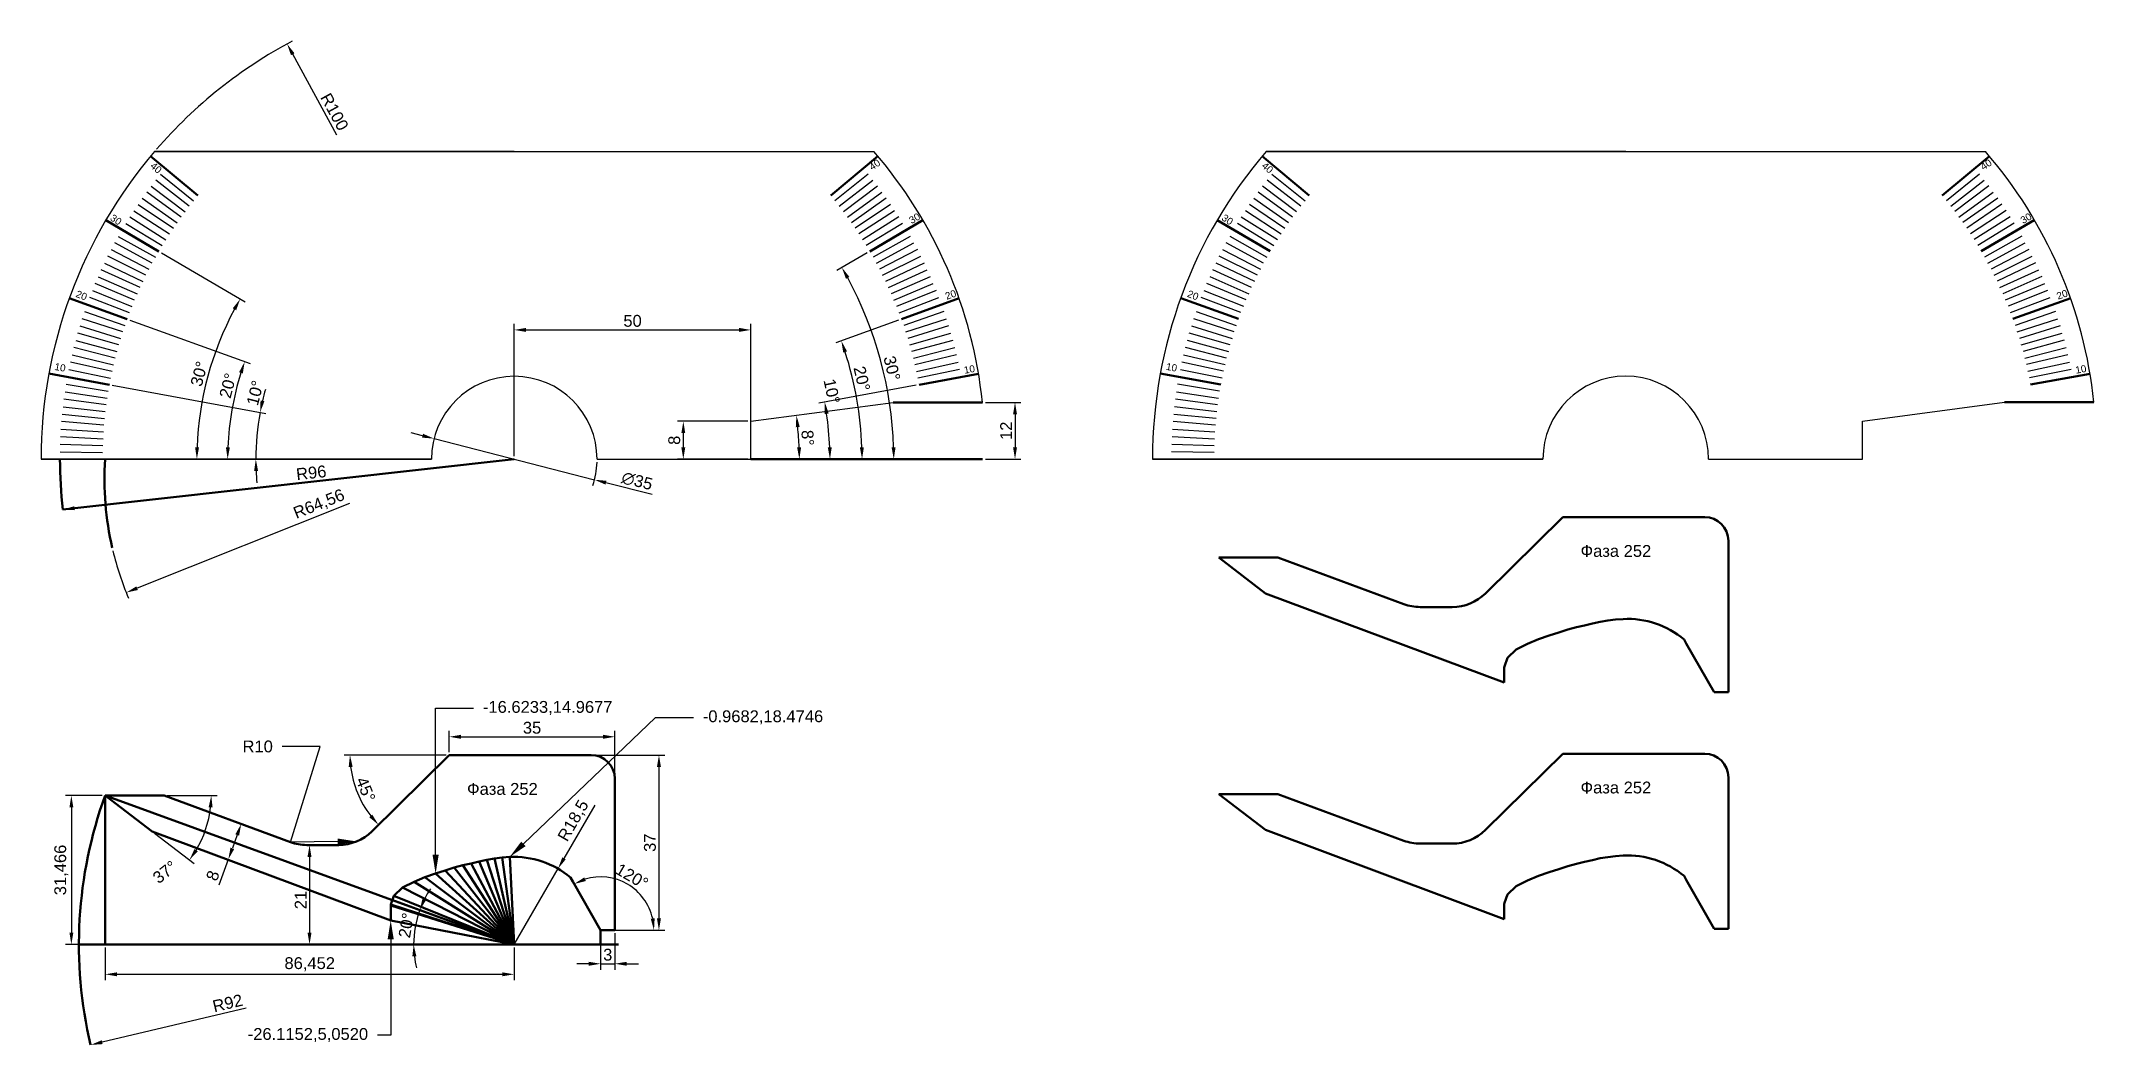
# Model space of a CAD drawing. Header units: millimetres. Extents: x 584 to 1018, y 659 to 871.
import ezdxf
from ezdxf import colors
from ezdxf.entities.mleader import LeaderData, LeaderLine
from ezdxf.math import Vec2, Vec3

# ---------------------------------------------------------------- set-up
doc = ezdxf.new("R2010")
doc.units = ezdxf.units.MM
doc.header["$PDMODE"] = 35
doc.styles.get("Standard").update_dxf_attribs({"font": 'arial.ttf'})
doc.dimstyles.new('ISO-25', dxfattribs={"dimtxt": 2.5, "dimasz": 2.5, "dimexe": 1.25, "dimexo": 0.625, "dimtad": 1, "dimtxsty": 'Standard', "dimcen": 2.5, "dimadec": 0, "dimazin": 0, "dimtfac": 1, "dimtmove": 0, "dimatfit": 3, "dimfxl": 1, "dimarcsym": 0})

msp = doc.modelspace()

# ---------------------------------------------------------------- texts
at = {"lineweight": 50, "char_height": 1.5, "attachment_point": 1}
for s, width, insert, rotation in [('40', 1.549447, (608.0427, 845.1714), 319.584295), ('40', 6.39286, (758.9044, 844.4743), 34.362499), ('40', 1.549447, (842.9178, 845.1928), 319.584295), ('40', 6.39286, (993.7794, 844.4957), 34.362499), ('30', 1.549447, (599.4197, 834.1544), 326.338475), ('30', 6.39286, (767.3441, 833.2265), 30.386937), ('30', 1.549447, (834.2947, 834.1758), 326.338475), ('30', 6.39286, (1002.2192, 833.2479), 30.386937), ('20', 1.549447, (591.8663, 818.0281), 339.1384), ('20', 6.39286, (775.0048, 817.3771), 19.230092), ('20', 1.549447, (826.7414, 818.0495), 339.1384), ('20', 6.39286, (1009.8798, 817.3986), 19.230092), ('10', 1.549447, (822.0294, 802.6711), 349.582721), ('10', 1.549447, (822.0294, 802.6711), 349.582721), ('10', 1.549447, (587.1543, 802.6496), 349.582721), ('10', 1.549447, (587.1543, 802.6496), 349.582721), ('10', 6.39286, (779.0288, 801.805), 10.334028), ('10', 6.39286, (1013.9038, 801.8264), 10.334028)]:
    msp.add_mtext_dynamic_manual_height_columns(s, width=width, gutter_width=12.5, heights=[0], dxfattribs=dict(at, insert=insert, rotation=rotation))
at = {"lineweight": 50, "char_height": 2.5, "attachment_point": 1}
for insert in [(909.4628, 764.171), (674.1576, 713.9086), (909.4628, 714.205)]:
    msp.add_mtext_dynamic_manual_height_columns('Фаза 252', width=20.382153, gutter_width=12.5, heights=[0], dxfattribs=dict(at, insert=insert))

# ---------------------------------------------------------------- blocks, each defined once
blk = doc.blocks.new('*D14')
at = {"color": 0, "lineweight": -2, "transparency": 16777216}
for p, q in [((670.39, 720.43), (670.39, 724.92)), ((705.39, 715.43), (705.39, 724.92)), ((672.89, 723.67), (702.89, 723.67))]:
    blk.add_line(p, q, dxfattribs=at)
at = {"color": 0, "lineweight": 50, "transparency": 16777216}
for points in [[(672.89, 724.09), (672.89, 723.25), (670.39, 723.67)], [(702.89, 724.09), (702.89, 723.25), (705.39, 723.67)]]:
    blk.add_solid(points, dxfattribs=at)
at = {"layer": 'Defpoints', "color": 0, "lineweight": 50, "transparency": 16777216}
for p in [(705.39, 723.67), (670.39, 719.8), (705.39, 714.8)]:
    blk.add_point(p, dxfattribs=at)
at = {"color": 0, "lineweight": 50, "transparency": 16777216, "insert": (687.89, 725.57), "char_height": 2.5, "attachment_point": 5}
blk.add_mtext('35', dxfattribs=at)
blk = doc.blocks.new('*D15')
at = {"color": 0, "lineweight": -2, "transparency": 16777216}
for p, q in [((701.13, 709.22), (694.64, 697.99)), ((684.13, 679.8), (693.39, 695.82))]:
    blk.add_line(p, q, dxfattribs=at)
at = {"color": 0, "lineweight": 50, "transparency": 16777216}
blk.add_solid([(694.28, 698.2), (695, 697.78), (693.39, 695.82)], dxfattribs=at)
at = {"layer": 'Defpoints', "color": 0, "lineweight": 50, "transparency": 16777216}
for p in [(693.39, 695.82), (684.13, 679.8)]:
    blk.add_point(p, dxfattribs=at)
at = {"color": 0, "lineweight": 50, "transparency": 16777216, "insert": (696.74, 705.88), "char_height": 2.5, "attachment_point": 5, "rotation": 59.9839}
blk.add_mtext('R18,5', dxfattribs=at)
blk = doc.blocks.new('*D16')
at = {"color": 0, "lineweight": -2, "transparency": 16777216}
blk.add_line((627.51, 666.38), (597.05, 659.16), dxfattribs=at)
at = {"color": 0, "lineweight": 50, "transparency": 16777216}
blk.add_solid([(596.95, 659.57), (597.14, 658.76), (594.62, 658.59)], dxfattribs=at)
at = {"layer": 'Defpoints', "color": 0, "lineweight": 50, "transparency": 16777216}
for p in [(684.13, 679.8), (594.62, 658.59)]:
    blk.add_point(p, dxfattribs=at)
at = {"color": 0, "lineweight": 50, "transparency": 16777216, "insert": (623.57, 667.4), "char_height": 2.5, "attachment_point": 5, "rotation": 13.3341}
blk.add_mtext('R92', dxfattribs=at)
blk = doc.blocks.new('*D19')
at = {"color": 0, "lineweight": -2, "transparency": 16777216}
for p, q in [((597.68, 679.18), (597.68, 672.25)), ((684.13, 679.18), (684.13, 672.25)), ((600.18, 673.5), (681.63, 673.5))]:
    blk.add_line(p, q, dxfattribs=at)
at = {"color": 0, "lineweight": 50, "transparency": 16777216}
for points in [[(600.18, 673.92), (600.18, 673.09), (597.68, 673.5)], [(681.63, 673.92), (681.63, 673.09), (684.13, 673.5)]]:
    blk.add_solid(points, dxfattribs=at)
at = {"layer": 'Defpoints', "color": 0, "lineweight": 50, "transparency": 16777216}
for p in [(597.68, 679.8), (684.13, 679.8), (684.13, 673.5)]:
    blk.add_point(p, dxfattribs=at)
at = {"color": 0, "lineweight": 50, "transparency": 16777216, "insert": (640.91, 675.63), "char_height": 2.5, "attachment_point": 5}
blk.add_mtext('86,452', dxfattribs=at)
blk = doc.blocks.new('*D22')
at = {"color": 0, "lineweight": -2, "transparency": 16777216}
for p, q in [((624.08, 706.14), (627.61, 704.85)), ((625.58, 702.93), (624.56, 700.11)), ((621.34, 698.62), (624.88, 697.33)), ((623.7, 697.76), (621.72, 692.32))]:
    blk.add_line(p, q, dxfattribs=at)
at = {"color": 0, "lineweight": 50, "transparency": 16777216}
for points in [[(625.19, 703.07), (625.98, 702.78), (626.44, 705.28)], [(624.17, 700.25), (624.95, 699.96), (623.7, 697.76)]]:
    blk.add_solid(points, dxfattribs=at)
at = {"layer": 'Defpoints', "color": 0, "lineweight": 50, "transparency": 16777216}
for p in [(623.49, 706.35), (620.75, 698.83), (623.7, 697.76)]:
    blk.add_point(p, dxfattribs=at)
at = {"color": 0, "lineweight": 50, "transparency": 16777216, "insert": (620.43, 694.34), "char_height": 2.5, "attachment_point": 5, "rotation": 69.9977}
blk.add_mtext('8', dxfattribs=at)
blk = doc.blocks.new('*D25')
at = {"color": 0, "lineweight": -2, "transparency": 16777216}
for p, q in [((610.78, 711.27), (621.35, 711.27)), ((608.09, 703.31), (616.48, 696.88))]:
    blk.add_line(p, q, dxfattribs=at)
blk.add_arc((597.68, 711.27), 22.42, 328.9669, 353.606, dxfattribs=at)
at = {"color": 0, "lineweight": 50, "transparency": 16777216}
for points in [[(619.55, 708.8), (620.38, 708.75), (620.1, 711.27)], [(617.24, 699.48), (616.55, 699.95), (615.49, 697.64)]]:
    blk.add_solid(points, dxfattribs=at)
at = {"layer": 'Defpoints', "color": 0, "lineweight": 50, "transparency": 16777216}
for p in [(597.68, 711.27), (597.68, 711.27), (610.16, 711.27), (607.59, 703.69), (619.57, 706.43)]:
    blk.add_point(p, dxfattribs=at)
at = {"color": 0, "lineweight": 50, "transparency": 16777216, "insert": (610.3, 695.09), "char_height": 2.5, "attachment_point": 5, "rotation": 37.9591}
blk.add_mtext('37°', dxfattribs=at)
blk = doc.blocks.new('*D26')
at = {"color": 0, "lineweight": -2, "transparency": 16777216}
for start, end in [(146.5185, 153.2592), (160, 180), (186.7407, 193.4815)]:
    blk.add_arc((684.13, 679.8), 21.26, start, end, dxfattribs=at)
at = {"color": 0, "lineweight": 50, "transparency": 16777216}
for points in [[(665.53, 689.21), (664.76, 689.54), (664.16, 687.08)], [(662.6, 677.28), (663.44, 677.33), (662.87, 679.8)]]:
    blk.add_solid(points, dxfattribs=at)
at = {"layer": 'Defpoints', "color": 0, "lineweight": 50, "transparency": 16777216}
for p in [(597.68, 711.27), (663.45, 684.71), (597.68, 679.8), (684.13, 679.8), (684.13, 679.8)]:
    blk.add_point(p, dxfattribs=at)
at = {"color": 0, "lineweight": 50, "transparency": 16777216, "insert": (661.32, 683.83), "char_height": 2.5, "attachment_point": 5, "rotation": 80}
blk.add_mtext('20°', dxfattribs=at)
blk = doc.blocks.new('*D28')
at = {"color": 0, "lineweight": -2, "transparency": 16777216}
for p, q in [((597.06, 711.27), (589.29, 711.27)), ((590.54, 708.77), (590.54, 682.3)), ((597.06, 679.8), (589.29, 679.8))]:
    blk.add_line(p, q, dxfattribs=at)
at = {"color": 0, "lineweight": 50, "transparency": 16777216}
for points in [[(590.13, 708.77), (590.96, 708.77), (590.54, 711.27)], [(590.13, 682.3), (590.96, 682.3), (590.54, 679.8)]]:
    blk.add_solid(points, dxfattribs=at)
at = {"layer": 'Defpoints', "color": 0, "lineweight": 50, "transparency": 16777216}
for p in [(597.68, 711.27), (590.54, 679.8), (597.69, 679.8)]:
    blk.add_point(p, dxfattribs=at)
at = {"color": 0, "lineweight": 50, "transparency": 16777216, "insert": (588.42, 695.54), "char_height": 2.5, "attachment_point": 5, "rotation": 90}
blk.add_mtext('31,466', dxfattribs=at)
blk = doc.blocks.new('*D29')
at = {"color": 0, "lineweight": -2, "transparency": 16777216}
for p, q in [((642.57, 700.81), (639.62, 700.81)), ((640.87, 698.31), (640.87, 682.3)), ((642.57, 679.8), (639.62, 679.8))]:
    blk.add_line(p, q, dxfattribs=at)
at = {"color": 0, "lineweight": 50, "transparency": 16777216}
for points in [[(640.45, 698.31), (641.28, 698.31), (640.87, 700.81)], [(640.45, 682.3), (641.28, 682.3), (640.87, 679.8)]]:
    blk.add_solid(points, dxfattribs=at)
at = {"layer": 'Defpoints', "color": 0, "lineweight": 50, "transparency": 16777216}
for p in [(643.2, 700.81), (640.87, 679.8), (643.2, 679.8)]:
    blk.add_point(p, dxfattribs=at)
at = {"color": 0, "lineweight": 50, "transparency": 16777216, "insert": (638.99, 689.19), "char_height": 2.5, "attachment_point": 5, "rotation": 90}
blk.add_mtext('21', dxfattribs=at)
blk = doc.blocks.new('*D30')
at = {"color": 0, "lineweight": -2, "transparency": 16777216}
blk.add_line((669.77, 719.8), (648.16, 719.8), dxfattribs=at)
blk.add_arc((670.39, 719.8), 20.98, 186.8315, 217.7675, dxfattribs=at)
at = {"color": 0, "lineweight": 50, "transparency": 16777216}
for points in [[(649.14, 717.28), (649.98, 717.33), (649.41, 719.8)], [(654.12, 707.23), (653.49, 706.68), (655.45, 705.07)]]:
    blk.add_solid(points, dxfattribs=at)
at = {"layer": 'Defpoints', "color": 0, "lineweight": 50, "transparency": 16777216}
for p in [(670.39, 719.8), (670.39, 719.8), (700.39, 719.8), (650.11, 714.42), (654.05, 703.69)]:
    blk.add_point(p, dxfattribs=at)
at = {"color": 0, "lineweight": 50, "transparency": 16777216, "insert": (652.73, 712.56), "char_height": 2.5, "attachment_point": 5, "rotation": 292.2995}
blk.add_mtext('45°', dxfattribs=at)
blk = doc.blocks.new('*D31')
at = {"color": 0, "lineweight": -2, "transparency": 16777216}
blk.add_line((646.67, 850.74), (637.32, 867.83), dxfattribs=at)
blk.add_arc((684.13, 782.3), 100, 117.9794, 139.1003, dxfattribs=at)
at = {"color": 0, "lineweight": 50, "transparency": 16777216}
blk.add_solid([(637.69, 868.03), (636.95, 867.63), (636.12, 870.02)], dxfattribs=at)
at = {"layer": 'Defpoints', "color": 0, "lineweight": 50, "transparency": 16777216}
for p in [(636.12, 870.02), (684.13, 782.3)]:
    blk.add_point(p, dxfattribs=at)
at = {"color": 0, "lineweight": 50, "transparency": 16777216, "insert": (646.14, 855.67), "char_height": 2.5, "attachment_point": 5, "rotation": 298.6956}
blk.add_mtext('R100', dxfattribs=at)
blk = doc.blocks.new('*D32')
at = {"color": 0, "lineweight": -2, "transparency": 16777216}
blk.add_line((645.03, 777.94), (591.21, 771.94), dxfattribs=at)
at = {"color": 0, "lineweight": 50, "transparency": 16777216}
blk.add_solid([(591.16, 772.36), (591.26, 771.53), (588.73, 771.67)], dxfattribs=at)
at = {"layer": 'Defpoints', "color": 0, "lineweight": 50, "transparency": 16777216}
for p in [(684.13, 782.3), (588.73, 771.67)]:
    blk.add_point(p, dxfattribs=at)
at = {"color": 0, "lineweight": 50, "transparency": 16777216, "insert": (641.23, 779.43), "char_height": 2.5, "attachment_point": 5, "rotation": 6.362}
blk.add_mtext('R96', dxfattribs=at)
blk = doc.blocks.new('*D34')
at = {"color": 0, "lineweight": -2, "transparency": 16777216}
blk.add_line((649.32, 772.96), (604.45, 755.06), dxfattribs=at)
blk.add_arc((662.09, 778.05), 64.56, 193.5183, 202.8576, dxfattribs=at)
at = {"color": 0, "lineweight": 50, "transparency": 16777216}
blk.add_solid([(604.29, 755.44), (604.6, 754.67), (602.13, 754.13)], dxfattribs=at)
at = {"layer": 'Defpoints', "color": 0, "lineweight": 50, "transparency": 16777216}
for p in [(662.09, 778.05), (602.13, 754.13)]:
    blk.add_point(p, dxfattribs=at)
at = {"color": 0, "lineweight": 50, "transparency": 16777216, "insert": (642.92, 772.7), "char_height": 2.5, "attachment_point": 5, "rotation": 21.7483}
blk.add_mtext('R64,56', dxfattribs=at)
blk = doc.blocks.new('*D35')
at = {"color": 0, "lineweight": -2, "transparency": 16777216}
for p, q in [((664.76, 787.27), (662.34, 787.89)), ((667.18, 786.65), (701.09, 777.96)), ((713.26, 774.84), (703.51, 777.34))]:
    blk.add_line(p, q, dxfattribs=at)
blk.add_arc((684.13, 782.3), 17.5, 341.5393, 357.9537, dxfattribs=at)
at = {"color": 0, "lineweight": 50, "transparency": 16777216}
for points in [[(664.86, 787.67), (664.66, 786.86), (667.18, 786.65)], [(703.61, 777.74), (703.41, 776.94), (701.09, 777.96)]]:
    blk.add_solid(points, dxfattribs=at)
at = {"layer": 'Defpoints', "color": 0, "lineweight": 50, "transparency": 16777216}
for p in [(667.18, 786.65), (701.09, 777.96)]:
    blk.add_point(p, dxfattribs=at)
at = {"color": 0, "lineweight": 50, "transparency": 16777216, "insert": (710.09, 777.69), "char_height": 2.5, "attachment_point": 5, "rotation": 345.6319}
blk.add_mtext('∅35', dxfattribs=at)
blk = doc.blocks.new('*D36')
at = {"color": 0, "lineweight": -2, "transparency": 16777216}
for p, q in [((684.13, 782.93), (684.13, 810.86)), ((686.63, 809.61), (731.63, 809.61)), ((734.13, 782.93), (734.13, 810.86))]:
    blk.add_line(p, q, dxfattribs=at)
at = {"color": 0, "lineweight": 50, "transparency": 16777216}
for points in [[(686.63, 810.03), (686.63, 809.19), (684.13, 809.61)], [(731.63, 810.03), (731.63, 809.19), (734.13, 809.61)]]:
    blk.add_solid(points, dxfattribs=at)
at = {"layer": 'Defpoints', "color": 0, "lineweight": 50, "transparency": 16777216}
for p in [(734.13, 809.61), (684.13, 782.3), (734.13, 782.3)]:
    blk.add_point(p, dxfattribs=at)
at = {"color": 0, "lineweight": 50, "transparency": 16777216, "insert": (709.13, 811.51), "char_height": 2.5, "attachment_point": 5}
blk.add_mtext('50', dxfattribs=at)
blk = doc.blocks.new('*D37')
at = {"color": 0, "lineweight": -2, "transparency": 16777216}
for p, q in [((733.51, 790.3), (718.61, 790.3)), ((719.86, 787.8), (719.86, 784.8)), ((733.51, 782.3), (718.61, 782.3))]:
    blk.add_line(p, q, dxfattribs=at)
at = {"color": 0, "lineweight": 50, "transparency": 16777216}
for points in [[(719.44, 787.8), (720.27, 787.8), (719.86, 790.3)], [(719.44, 784.8), (720.27, 784.8), (719.86, 782.3)]]:
    blk.add_solid(points, dxfattribs=at)
at = {"layer": 'Defpoints', "color": 0, "lineweight": 50, "transparency": 16777216}
for p in [(734.13, 790.3), (719.86, 782.3), (734.13, 782.3)]:
    blk.add_point(p, dxfattribs=at)
at = {"color": 0, "lineweight": 50, "transparency": 16777216, "insert": (717.95, 786.3), "char_height": 2.5, "attachment_point": 5, "rotation": 90}
blk.add_mtext('8', dxfattribs=at)
blk = doc.blocks.new('*D42')
at = {"color": 0, "lineweight": -2, "transparency": 16777216}
blk.add_arc((673.99, 782.3), 70.38, 2.0353, 5.5418, dxfattribs=at)
at = {"color": 0, "lineweight": 50, "transparency": 16777216}
for points in [[(743.63, 789.05), (744.46, 789.15), (743.76, 791.58)], [(744.75, 784.81), (743.91, 784.8), (744.38, 782.3)]]:
    blk.add_solid(points, dxfattribs=at)
at = {"layer": 'Defpoints', "color": 0, "lineweight": 50, "transparency": 16777216}
for p in [(764.21, 794.3), (734.13, 790.3), (744.1, 788.5), (734.13, 782.3), (783.08, 782.3)]:
    blk.add_point(p, dxfattribs=at)
at = {"color": 0, "lineweight": 50, "transparency": 16777216, "insert": (746.14, 786.81), "char_height": 2.5, "attachment_point": 5, "rotation": 273.5706}
blk.add_mtext('8°', dxfattribs=at)
blk = doc.blocks.new('*D43')
at = {"color": 0, "lineweight": -2, "transparency": 16777216}
for p, q in [((783.7, 794.3), (791.2, 794.3)), ((789.95, 791.8), (789.95, 784.8)), ((783.7, 782.3), (791.2, 782.3))]:
    blk.add_line(p, q, dxfattribs=at)
at = {"color": 0, "lineweight": 50, "transparency": 16777216}
for points in [[(789.54, 791.8), (790.37, 791.8), (789.95, 794.3)], [(789.54, 784.8), (790.37, 784.8), (789.95, 782.3)]]:
    blk.add_solid(points, dxfattribs=at)
at = {"layer": 'Defpoints', "color": 0, "lineweight": 50, "transparency": 16777216}
for p in [(783.08, 794.3), (783.08, 782.3), (789.95, 782.3)]:
    blk.add_point(p, dxfattribs=at)
at = {"color": 0, "lineweight": 50, "transparency": 16777216, "insert": (788.07, 788.3), "char_height": 2.5, "attachment_point": 5, "rotation": 90}
blk.add_mtext('12', dxfattribs=at)
blk = doc.blocks.new('*D44')
at = {"color": 0, "lineweight": -2, "transparency": 16777216}
blk.add_line((769.09, 797.92), (748.52, 794.14), dxfattribs=at)
blk.add_arc((684.13, 782.3), 66.71, 2.1472, 8.2701, dxfattribs=at)
at = {"color": 0, "lineweight": 50, "transparency": 16777216}
for points in [[(749.74, 791.83), (750.57, 791.97), (749.75, 794.37)], [(751.22, 784.81), (750.39, 784.8), (750.85, 782.3)]]:
    blk.add_solid(points, dxfattribs=at)
at = {"layer": 'Defpoints', "color": 0, "lineweight": 50, "transparency": 16777216}
for p in [(782.25, 800.34), (769.7, 798.03), (750.73, 786.34), (734.13, 782.3), (783.08, 782.3)]:
    blk.add_point(p, dxfattribs=at)
at = {"color": 0, "lineweight": 50, "transparency": 16777216, "insert": (751.23, 796.66), "char_height": 2.5, "attachment_point": 5, "rotation": 282.0767}
blk.add_mtext('10°', dxfattribs=at)
blk = doc.blocks.new('*D45')
at = {"color": 0, "lineweight": -2, "transparency": 16777216}
blk.add_line((765.36, 811.69), (752.07, 806.88), dxfattribs=at)
blk.add_arc((684.13, 782.3), 73.5, 1.949, 17.9385, dxfattribs=at)
at = {"color": 0, "lineweight": 50, "transparency": 16777216}
for points in [[(753.66, 804.81), (754.45, 805.08), (753.25, 807.31)], [(758.01, 784.81), (757.17, 784.8), (757.63, 782.3)]]:
    blk.add_solid(points, dxfattribs=at)
at = {"layer": 'Defpoints', "color": 0, "lineweight": 50, "transparency": 16777216}
for p in [(778.17, 816.32), (765.95, 811.9), (757.14, 790.79), (734.13, 782.3), (783.08, 782.3)]:
    blk.add_point(p, dxfattribs=at)
at = {"color": 0, "lineweight": 50, "transparency": 16777216, "insert": (757.59, 799.32), "char_height": 2.5, "attachment_point": 5, "rotation": 283.0418}
blk.add_mtext('20°', dxfattribs=at)
blk = doc.blocks.new('*D46')
at = {"color": 0, "lineweight": -2, "transparency": 16777216}
blk.add_line((758.71, 825.89), (752.29, 822.14), dxfattribs=at)
blk.add_arc((684.13, 782.3), 80.19, 1.7862, 28.5186, dxfattribs=at)
at = {"color": 0, "lineweight": 50, "transparency": 16777216}
for points in [[(754.23, 820.39), (754.96, 820.8), (753.37, 822.77)], [(764.71, 784.81), (763.87, 784.8), (764.33, 782.3)]]:
    blk.add_solid(points, dxfattribs=at)
at = {"layer": 'Defpoints', "color": 0, "lineweight": 50, "transparency": 16777216}
for p in [(770.47, 832.76), (759.25, 826.2), (759.39, 810), (734.13, 782.3), (783.08, 782.3)]:
    blk.add_point(p, dxfattribs=at)
at = {"color": 0, "lineweight": 50, "transparency": 16777216, "insert": (763.95, 801.51), "char_height": 2.5, "attachment_point": 5, "rotation": 283.5279}
blk.add_mtext('30°', dxfattribs=at)
blk = doc.blocks.new('*D47')
at = {"color": 0, "lineweight": -2, "transparency": 16777216}
blk.add_line((599.18, 797.92), (631.65, 791.95), dxfattribs=at)
for start, end in [(164.3365, 166.9596), (169.5827, 180), (182.6231, 185.2462)]:
    blk.add_arc((684.13, 782.3), 54.61, start, end, dxfattribs=at)
at = {"color": 0, "lineweight": 50, "transparency": 16777216}
for points in [[(631.34, 794.54), (630.52, 794.71), (630.42, 792.18)], [(629.16, 779.79), (630, 779.81), (629.52, 782.3)]]:
    blk.add_solid(points, dxfattribs=at)
at = {"layer": 'Defpoints', "color": 0, "lineweight": 50, "transparency": 16777216}
for p in [(585.78, 800.39), (598.57, 798.03), (629.62, 785.61), (584.13, 782.3), (666.63, 782.3)]:
    blk.add_point(p, dxfattribs=at)
at = {"color": 0, "lineweight": 50, "transparency": 16777216, "insert": (629.38, 796.29), "char_height": 2.5, "attachment_point": 5, "rotation": 75.6751}
blk.add_mtext('10°', dxfattribs=at)
blk = doc.blocks.new('*D48')
at = {"color": 0, "lineweight": -2, "transparency": 16777216}
blk.add_line((602.91, 811.69), (628.35, 802.48), dxfattribs=at)
blk.add_arc((684.13, 782.3), 60.57, 162.4773, 177.6351, dxfattribs=at)
at = {"color": 0, "lineweight": 50, "transparency": 16777216}
for points in [[(625.98, 800.67), (626.77, 800.41), (627.17, 802.91)], [(624.03, 784.79), (623.2, 784.81), (623.56, 782.3)]]:
    blk.add_solid(points, dxfattribs=at)
at = {"layer": 'Defpoints', "color": 0, "lineweight": 50, "transparency": 16777216}
for p in [(590.1, 816.32), (602.32, 811.9), (623.97, 789.3), (584.13, 782.3), (666.63, 782.3)]:
    blk.add_point(p, dxfattribs=at)
at = {"color": 0, "lineweight": 50, "transparency": 16777216, "insert": (623.62, 797.84), "char_height": 2.5, "attachment_point": 5, "rotation": 75.5974}
blk.add_mtext('20°', dxfattribs=at)
blk = doc.blocks.new('*D49')
at = {"color": 0, "lineweight": -2, "transparency": 16777216}
blk.add_line((609.56, 825.89), (627.3, 815.52), dxfattribs=at)
blk.add_arc((684.13, 782.3), 67.08, 151.8307, 177.8644, dxfattribs=at)
at = {"color": 0, "lineweight": 50, "transparency": 16777216}
for points in [[(624.64, 814.17), (625.37, 813.77), (626.22, 816.15)], [(617.52, 784.8), (616.69, 784.81), (617.06, 782.3)]]:
    blk.add_solid(points, dxfattribs=at)
at = {"layer": 'Defpoints', "color": 0, "lineweight": 50, "transparency": 16777216}
for p in [(597.8, 832.76), (609.02, 826.2), (621.18, 805.47), (584.13, 782.3), (666.63, 782.3)]:
    blk.add_point(p, dxfattribs=at)
at = {"color": 0, "lineweight": 50, "transparency": 16777216, "insert": (617.55, 800.33), "char_height": 2.5, "attachment_point": 5, "rotation": 74.8476}
blk.add_mtext('30°', dxfattribs=at)
blk = doc.blocks.new('*D104')
at = {"color": 0, "lineweight": -2, "transparency": 16777216}
for p, q in [((702.39, 682.18), (702.39, 674.48)), ((705.39, 682.18), (705.39, 674.48)), ((699.89, 675.73), (697.39, 675.73)), ((702.39, 675.73), (705.39, 675.73)), ((707.89, 675.73), (710.39, 675.73))]:
    blk.add_line(p, q, dxfattribs=at)
at = {"color": 0, "lineweight": 50, "transparency": 16777216}
for points in [[(699.89, 676.14), (699.89, 675.31), (702.39, 675.73)], [(707.89, 676.14), (707.89, 675.31), (705.39, 675.73)]]:
    blk.add_solid(points, dxfattribs=at)
at = {"layer": 'Defpoints', "color": 0, "lineweight": 50, "transparency": 16777216}
for p in [(702.39, 682.8), (705.39, 682.8), (705.39, 675.73)]:
    blk.add_point(p, dxfattribs=at)
at = {"color": 0, "lineweight": 50, "transparency": 16777216, "insert": (703.89, 677.63), "char_height": 2.5, "attachment_point": 5}
blk.add_mtext('3', dxfattribs=at)
blk = doc.blocks.new('*D105')
at = {"color": 0, "lineweight": -2, "transparency": 16777216}
for p, q in [((701.02, 719.8), (715.96, 719.8)), ((714.71, 717.3), (714.71, 685.3)), ((703.02, 682.8), (715.96, 682.8))]:
    blk.add_line(p, q, dxfattribs=at)
at = {"color": 0, "lineweight": 50, "transparency": 16777216}
for points in [[(714.29, 717.3), (715.13, 717.3), (714.71, 719.8)], [(714.29, 685.3), (715.13, 685.3), (714.71, 682.8)]]:
    blk.add_solid(points, dxfattribs=at)
at = {"layer": 'Defpoints', "color": 0, "lineweight": 50, "transparency": 16777216}
for p in [(700.39, 719.8), (702.39, 682.8), (714.71, 682.8)]:
    blk.add_point(p, dxfattribs=at)
at = {"color": 0, "lineweight": 50, "transparency": 16777216, "insert": (712.81, 701.3), "char_height": 2.5, "attachment_point": 5, "rotation": 90}
blk.add_mtext('37', dxfattribs=at)
blk = doc.blocks.new('*D106')
at = {"color": 0, "lineweight": -2, "transparency": 16777216}
blk.add_line((706.02, 682.8), (714.91, 682.8), dxfattribs=at)
blk.add_arc((702.39, 682.8), 11.27, 12.7333, 106.945, dxfattribs=at)
at = {"color": 0, "lineweight": 50, "transparency": 16777216}
for points in [[(699.27, 693.2), (698.94, 693.97), (696.81, 692.6)], [(713.8, 685.33), (712.97, 685.24), (713.66, 682.8)]]:
    blk.add_solid(points, dxfattribs=at)
at = {"layer": 'Defpoints', "color": 0, "lineweight": 50, "transparency": 16777216}
for p in [(696.5, 693.14), (711.04, 690.03), (702.39, 682.8), (702.39, 682.8), (705.39, 682.8)]:
    blk.add_point(p, dxfattribs=at)
at = {"color": 0, "lineweight": 50, "transparency": 16777216, "insert": (709.01, 694.19), "char_height": 2.5, "attachment_point": 5, "rotation": 329.8392}
blk.add_mtext('120°', dxfattribs=at)

# ---------------------------------------------------------------- dimensions: what is measured, and where the dimension line sits
at = {"lineweight": 50}
for center, mpoint, picture, middle in [((684.1349, 782.3034), (636.1193, 870.0217), '*D31', (644.4755, 854.756)), ((684.1349, 782.3034), (588.7261, 771.6656), '*D32', (641.4436, 777.5435)), ((662.0933, 778.052), (602.1261, 754.1295), '*D34', (643.7129, 770.7196)), ((684.1349, 679.8034), (693.3894, 695.8223), '*D15', (698.5867, 704.8185)), ((684.1349, 679.8034), (594.6151, 658.5855), '*D16', (624.0121, 665.5532))]:
    dim = msp.add_radius_dim(center=center, mpoint=mpoint, dimstyle='ISO-25', dxfattribs=at)
    dim.commit()
    dim.dimension.update_dxf_attribs({"geometry": picture, "text_midpoint": middle, "dimtype": 164})
for base, line1, line2, picture, middle in [((621.1845, 805.4687), ((584.1349, 782.3034), (666.6349, 782.3034)), ((597.7996, 832.7634), (609.0232, 826.2036)), '*D49', (619.3895, 799.8366)), ((759.3943, 809.9983), ((734.1349, 782.3034), (783.0766, 782.3034)), ((770.4702, 832.7634), (759.2466, 826.2036)), '*D46', (762.1034, 801.0622)), ((623.9657, 789.2963), ((584.1349, 782.3034), (666.6349, 782.3034)), ((590.0987, 816.3209), (602.3234, 811.8987)), '*D48', (625.4645, 797.3703)), ((757.1406, 790.7882), ((734.1349, 782.3034), (783.0766, 782.3034)), ((778.1711, 816.3209), (765.9464, 811.8987)), '*D45', (755.7362, 798.8889)), ((629.6232, 785.6112), ((584.1349, 782.3034), (666.6349, 782.3034)), ((585.7832, 800.385), (598.5689, 798.0344)), '*D47', (631.2209, 795.8155)), ((750.7272, 786.3442), ((734.1349, 782.3034), (783.0766, 782.3034)), ((782.2505, 800.3416), (769.7009, 798.0344)), '*D44', (749.3732, 796.2616)), ((744.1021, 788.5004), ((734.1349, 782.3034), (783.0766, 782.3034)), ((734.1349, 790.3034), (764.2053, 794.3034)), '*D42', (744.2389, 786.6867)), ((619.5737, 706.4259), ((597.6829, 711.2694), (607.5887, 703.6889)), ((597.6829, 711.2694), (610.1575, 711.269)), '*D25', (611.4736, 693.5922))]:
    dim = msp.add_angular_dim_2l(base=base, line1=line1, line2=line2, dimstyle='ISO-25', dxfattribs=at)
    dim.commit()
    dim.dimension.update_dxf_attribs({"geometry": picture, "text_midpoint": middle, "dimtype": 162})
for base, p1, p2, picture, middle in [((734.1349, 809.6092), (684.1349, 782.3034), (734.1349, 782.3034), '*D36', (709.1349, 811.5107)), ((705.39, 723.671), (670.39, 719.8034), (705.39, 714.8034), '*D14', (687.89, 725.5733)), ((705.39, 675.7251), (702.39, 682.8034), (705.39, 682.8034), '*D104', (703.89, 677.6274))]:
    dim = msp.add_linear_dim(base=base, p1=p1, p2=p2, dimstyle='ISO-25', dxfattribs=at)
    dim.commit()
    dim.dimension.update_dxf_attribs({"geometry": picture, "text_midpoint": middle})
dim = msp.add_linear_dim(base=(789.9526, 782.3034), p1=(783.0766, 794.3034), p2=(783.0766, 782.3034), angle=90, dimstyle='ISO-25', dxfattribs=at)
dim.commit()
dim.dimension.update_dxf_attribs({"geometry": '*D43', "text_midpoint": (788.0725, 788.3034)})
dim = msp.add_aligned_dim(p1=(734.1349, 790.3034), p2=(734.1349, 782.3034), distance=-14.2788, dimstyle='ISO-25', dxfattribs=at)
dim.commit()
dim.dimension.update_dxf_attribs({"geometry": '*D37', "text_midpoint": (717.9547, 786.3034)})
dim = msp.add_diameter_dim_2p(p1=(667.1823, 786.6461), p2=(701.0875, 777.9608), dimstyle='ISO-25', dxfattribs=at)
dim.commit()
dim.dimension.update_dxf_attribs({"geometry": '*D35', "text_midpoint": (710.0869, 777.6905)})
for base, line1, line2, picture, middle in [((650.1125, 714.4207), ((700.39, 719.8034), (670.39, 719.8034)), ((670.39, 719.8034), (654.0502, 703.6907)), '*D30', (652.7338, 712.5622)), ((663.446, 684.7068), ((684.1349, 679.8034), (597.6829, 679.8034)), ((597.6829, 711.2694), (684.1349, 679.8034)), '*D26', (661.3233, 683.8257)), ((711.0387, 690.033), ((702.39, 682.8034), (696.5009, 693.1372)), ((702.39, 682.8034), (705.39, 682.8034)), '*D106', (709.0089, 694.1937))]:
    dim = msp.add_angular_dim_2l(base=base, line1=line1, line2=line2, dimstyle='ISO-25', dxfattribs=at)
    dim.commit()
    dim.dimension.update_dxf_attribs({"geometry": picture, "text_midpoint": middle})
for base, p1, p2, angle, picture, middle, dimtype in [((714.7094, 682.8034), (700.39, 719.8034), (702.39, 682.8034), 90, '*D105', (714.7094, 701.3034), 160), ((623.7026, 697.7578), (623.4886, 706.3493), (620.7522, 698.8318), 249.997744, '*D22', (622.22, 693.6851), 161)]:
    dim = msp.add_linear_dim(base=base, p1=p1, p2=p2, angle=angle, dimstyle='ISO-25', dxfattribs=at)
    dim.commit()
    dim.dimension.update_dxf_attribs({"geometry": picture, "text_midpoint": middle, "dimtype": dimtype})
dim = msp.add_linear_dim(base=(590.5436, 679.8034), p1=(597.6832, 711.2694), p2=(597.6879, 679.8034), angle=90, dimstyle='ISO-25', override={"dimdec": 3}, dxfattribs=at)
dim.commit()
dim.dimension.update_dxf_attribs({"geometry": '*D28', "text_midpoint": (588.4162, 695.5364)})
dim = msp.add_linear_dim(base=(640.8675, 679.8034), p1=(643.1987, 700.811), p2=(643.1987, 679.8034), angle=270, dimstyle='ISO-25', override={"dimdec": 0}, dxfattribs=at)
dim.commit()
dim.dimension.update_dxf_attribs({"geometry": '*D29', "text_midpoint": (640.8675, 689.1924), "dimtype": 161})
dim = msp.add_linear_dim(base=(684.1349, 673.5028), p1=(597.6829, 679.8034), p2=(684.1349, 679.8034), dimstyle='ISO-25', override={"dimdec": 3}, dxfattribs=at)
dim.commit()
dim.dimension.update_dxf_attribs({"geometry": '*D19', "text_midpoint": (640.9089, 673.5028), "dimtype": 160})

# ---------------------------------------------------------------- linework, layer by layer
at = {"lineweight": 50}
for p, q in [((617.27, 837.9639), (607.2787, 846.281)), ((750.9998, 837.9639), (760.9911, 846.281)), ((852.1451, 837.9853), (842.1537, 846.3024)), ((985.8748, 837.9853), (995.8662, 846.3024)), ((597.7996, 832.7634), (609.0232, 826.2036)), ((770.4702, 832.7634), (759.2466, 826.2036)), ((832.6746, 832.7849), (843.8982, 826.2251)), ((1005.3453, 832.7849), (994.1217, 826.2251)), ((590.0987, 816.3209), (602.3234, 811.8987)), ((778.1711, 816.3209), (765.9464, 811.8987)), ((824.9737, 816.3424), (837.1984, 811.9201)), ((1013.0462, 816.3424), (1000.8215, 811.9201)), ((585.7832, 800.385), (598.5689, 798.0344)), ((782.2505, 800.3416), (769.7009, 798.0344)), ((820.6583, 800.4065), (833.444, 798.0558)), ((1017.1256, 800.363), (1004.5759, 798.0558)), ((783.0766, 794.3034), (764.2053, 794.3034)), ((1017.9516, 794.3249), (999.0804, 794.3249)), ((684.1349, 782.3034), (588.7261, 771.6656)), ((734.1349, 782.3034), (783.0766, 782.3034)), ((905.6952, 770.0658), (889.3554, 753.953)), ((935.6952, 770.0658), (905.6952, 770.0658)), ((940.6952, 733.0658), (940.6952, 765.0658)), ((832.9881, 761.5318), (845.4627, 761.5314)), ((832.9881, 761.5318), (842.8939, 753.9513)), ((845.4627, 761.5314), (872.1249, 751.6919)), ((842.8939, 753.9513), (893.3249, 735.1178)), ((881.4208, 751.0734), (875.5871, 751.0734)), ((881.4208, 751.0734), (882.334, 751.0734)), ((906.7481, 746.3108), (904.8626, 745.6982)), ((908.5764, 746.7945), (906.7481, 746.3108)), ((906.7481, 746.3108), (906.7481, 746.3108)), ((910.33, 747.1993), (908.5764, 746.7945)), ((912.0034, 747.5856), (910.33, 747.1993)), ((913.6211, 747.9751), (912.0034, 747.5856)), ((915.2525, 748.2044), (913.6211, 747.9751)), ((916.8591, 748.4302), (915.2525, 748.2044)), ((918.4719, 748.5404), (916.8591, 748.4302)), ((895.8255, 742.098), (894.0235, 740.3348)), ((898.2518, 743.3057), (895.8255, 742.098)), ((900.5664, 744.2882), (898.2518, 743.3057)), ((902.8168, 745.0335), (900.5664, 744.2882)), ((904.8626, 745.6982), (902.8168, 745.0335)), ((931.8061, 743.3996), (931.3257, 744.2427)), ((937.6952, 733.0658), (931.8061, 743.3996)), ((893.3691, 738.5368), (893.3249, 738.3069)), ((893.3249, 738.3069), (893.3249, 735.1178)), ((894.0235, 740.3348), (893.3691, 738.5368)), ((937.6952, 733.0658), (937.6952, 733.0658)), ((937.6952, 733.0658), (937.6952, 733.0658)), ((937.6952, 733.0658), (937.6952, 733.0658)), ((937.6952, 733.0658), (937.6952, 733.0658)), ((937.6952, 733.0658), (937.6952, 733.0658)), ((937.6952, 733.0658), (937.6952, 733.0658)), ((937.6952, 733.0658), (937.6952, 733.0658)), ((937.6952, 733.0658), (940.6952, 733.0658)), ((937.6952, 733.0658), (940.6952, 733.0658)), ((670.39, 719.8034), (654.0502, 703.6907)), ((700.39, 719.8034), (670.39, 719.8034)), ((905.6952, 720.0998), (889.3554, 703.987)), ((935.6952, 720.0998), (905.6952, 720.0998)), ((705.39, 682.8034), (705.39, 714.8034)), ((832.9881, 711.5658), (845.4627, 711.5654)), ((832.9881, 711.5658), (842.8939, 703.9853)), ((845.4627, 711.5654), (872.1249, 701.7259)), ((940.6952, 683.0998), (940.6952, 715.0998)), ((597.6829, 711.2694), (610.1575, 711.269)), ((597.6829, 711.2694), (607.5887, 703.6889)), ((597.6829, 711.2694), (684.1349, 679.8034)), ((597.6829, 679.8034), (597.6829, 711.2694)), ((610.1575, 711.269), (636.8197, 701.4295)), ((607.5887, 703.6889), (658.0197, 684.8554)), ((842.8939, 703.9853), (893.3249, 685.1518)), ((646.1156, 700.811), (640.2819, 700.811)), ((646.1156, 700.811), (647.0288, 700.811)), ((881.4208, 701.1074), (875.5871, 701.1074)), ((881.4208, 701.1074), (882.334, 701.1074)), ((916.8591, 698.4642), (915.2525, 698.2384)), ((918.4719, 698.5744), (916.8591, 698.4642)), ((667.5116, 694.7711), (665.2612, 694.0258)), ((669.5574, 695.4358), (667.5116, 694.7711)), ((684.1349, 679.8034), (667.5116, 694.7711)), ((671.4429, 696.0484), (669.5574, 695.4358)), ((684.1349, 679.8034), (669.5574, 695.4358)), ((673.2712, 696.5321), (671.4429, 696.0484)), ((684.1349, 679.8034), (671.4429, 696.0484)), ((671.4429, 696.0484), (671.4429, 696.0484)), ((675.0248, 696.9369), (673.2712, 696.5321)), ((684.1349, 679.8034), (673.2712, 696.5321)), ((676.6982, 697.3232), (675.0248, 696.9369)), ((684.1349, 679.8034), (675.0248, 696.9369)), ((678.3159, 697.7127), (676.6982, 697.3232)), ((684.1349, 679.8034), (676.6982, 697.3232)), ((679.9473, 697.942), (678.3159, 697.7127)), ((684.1349, 679.8034), (678.3207, 697.6978)), ((681.5539, 698.1678), (679.9473, 697.942)), ((684.1349, 679.8034), (679.9473, 697.942)), ((683.1667, 698.2781), (681.5539, 698.1678)), ((684.1349, 679.8034), (681.5539, 698.1678)), ((684.1349, 679.8034), (683.1667, 698.2781)), ((684.1349, 679.8034), (683.1667, 698.278)), ((900.5664, 694.3222), (898.2518, 693.3397)), ((902.8168, 695.0675), (900.5664, 694.3222)), ((904.8626, 695.7322), (902.8168, 695.0675)), ((906.7481, 696.3448), (904.8626, 695.7322)), ((908.5764, 696.8285), (906.7481, 696.3448)), ((906.7481, 696.3448), (906.7481, 696.3448)), ((910.33, 697.2333), (908.5764, 696.8285)), ((912.0034, 697.6196), (910.33, 697.2333)), ((913.6211, 698.0091), (912.0034, 697.6196)), ((915.2525, 698.2384), (913.6211, 698.0091)), ((931.8061, 693.4336), (931.3257, 694.2767)), ((658.7183, 690.0724), (658.0639, 688.2744)), ((660.5203, 691.8356), (658.7183, 690.0724)), ((684.1349, 679.8034), (658.7183, 690.0724)), ((662.9466, 693.0433), (660.5203, 691.8356)), ((684.1349, 679.8034), (660.5203, 691.8356)), ((665.2612, 694.0258), (662.9466, 693.0433)), ((684.1349, 679.8034), (662.9466, 693.0433)), ((684.1349, 679.8034), (665.2612, 694.0258)), ((696.5009, 693.1372), (696.0205, 693.9803)), ((702.39, 682.8034), (696.5009, 693.1372)), ((894.0235, 690.3688), (893.3691, 688.5708)), ((895.8255, 692.132), (894.0235, 690.3688)), ((898.2518, 693.3397), (895.8255, 692.132)), ((937.6952, 683.0998), (931.8061, 693.4336)), ((658.0639, 688.2744), (658.0197, 688.0445)), ((684.1349, 679.8034), (658.0197, 688.0445)), ((658.0197, 688.0445), (658.0197, 684.8554)), ((684.1349, 679.8034), (658.0639, 688.2744)), ((684.1349, 679.8034), (658.2934, 689.209)), ((893.3691, 688.5708), (893.3249, 688.3409)), ((893.3249, 688.3409), (893.3249, 685.1518)), ((684.1349, 679.8034), (658.0197, 684.8554)), ((702.39, 682.8034), (702.39, 682.8034)), ((702.39, 682.8034), (702.39, 682.8034)), ((702.39, 682.8034), (702.39, 682.8034)), ((702.39, 682.8034), (702.39, 682.8034)), ((702.39, 682.8034), (702.39, 682.8034)), ((702.39, 682.8034), (702.39, 682.8034)), ((702.39, 682.8034), (702.39, 682.8034)), ((702.39, 682.8034), (705.39, 682.8034)), ((702.39, 682.8034), (705.39, 682.8034)), ((702.39, 682.8034), (702.39, 679.8034)), ((937.6952, 683.0998), (937.6952, 683.0998)), ((937.6952, 683.0998), (937.6952, 683.0998)), ((937.6952, 683.0998), (937.6952, 683.0998)), ((937.6952, 683.0998), (937.6952, 683.0998)), ((937.6952, 683.0998), (937.6952, 683.0998)), ((937.6952, 683.0998), (937.6952, 683.0998)), ((937.6952, 683.0998), (937.6952, 683.0998)), ((937.6952, 683.0998), (940.6952, 683.0998)), ((937.6952, 683.0998), (940.6952, 683.0998)), ((706.1349, 679.8034), (592.1349, 679.8034)), ((684.1349, 679.8034), (597.6829, 679.8034)), ((597.6879, 679.8034), (684.1349, 679.8034)), ((684.1349, 679.8034), (597.6879, 679.8034)), ((597.6879, 679.8034), (684.1349, 679.8034)), ((684.1349, 679.8034), (597.6879, 679.8034))]:
    msp.add_line(p, q, dxfattribs=at)
for p, q in [((684.1349, 847.3034), (608.1415, 847.3034)), ((608.1415, 847.3034), (760.1283, 847.3034)), ((919.0099, 847.3249), (843.0165, 847.3249)), ((843.0165, 847.3249), (995.0034, 847.3249)), ((609.3479, 842.494), (616.3592, 836.8511)), ((758.9219, 842.494), (751.9106, 836.8511)), ((844.223, 842.5154), (851.2342, 836.8726)), ((993.7969, 842.5154), (986.7857, 836.8726)), ((605.5347, 837.4216), (612.9035, 832.2542)), ((613.7388, 833.4247), (606.4564, 838.7131)), ((607.3994, 839.9893), (614.5933, 834.5813)), ((615.4669, 835.7235), (608.3633, 841.2497)), ((752.8029, 835.7235), (759.9065, 841.2497)), ((760.8704, 839.9893), (753.6765, 834.5813)), ((754.531, 833.4247), (761.8134, 838.7131)), ((762.7351, 837.4216), (755.3663, 832.2542)), ((840.4098, 837.443), (847.7785, 832.2757)), ((848.6138, 833.4462), (841.3315, 838.7346)), ((842.2744, 840.0107), (849.4684, 834.6027)), ((850.3419, 835.7449), (843.2383, 841.2712)), ((987.678, 835.7449), (994.7816, 841.2712)), ((995.7455, 840.0107), (988.5515, 834.6027)), ((989.4061, 833.4462), (996.6884, 838.7346)), ((997.6101, 837.443), (990.2414, 832.2757)), ((602.8993, 833.4579), (610.5152, 828.6622)), ((603.7559, 834.7936), (611.2915, 829.8727)), ((604.6345, 836.1149), (612.0876, 831.0701)), ((763.6354, 836.1149), (756.1822, 831.0701)), ((764.5139, 834.7936), (756.9784, 829.8727)), ((765.3705, 833.4579), (757.7546, 828.6622)), ((837.7744, 833.4794), (845.3902, 828.6836)), ((838.631, 834.8151), (846.1665, 829.8941)), ((839.5095, 836.1364), (846.9627, 831.0916)), ((998.5104, 836.1364), (991.0572, 831.0916)), ((999.3889, 834.8151), (991.8534, 829.8941)), ((1000.2455, 833.4794), (992.6297, 828.6836)), ((600.4637, 829.3686), (608.3079, 824.9562)), ((602.065, 832.1083), (609.759, 827.4391)), ((766.2048, 832.1083), (758.5108, 827.4391)), ((767.8061, 829.3686), (759.962, 824.9562)), ((835.3387, 829.39), (843.1829, 824.9776)), ((836.94, 832.1297), (844.6341, 827.4605)), ((1001.0799, 832.1297), (993.3858, 827.4605)), ((1002.6812, 829.39), (994.837, 824.9776)), ((606.2869, 821.1453), (598.2337, 825.1635)), ((598.9538, 826.5774), (606.9396, 822.4267)), ((607.6063, 823.6843), (599.6972, 827.9792)), ((760.6635, 823.6843), (768.5726, 827.9792)), ((769.316, 826.5774), (761.3303, 822.4267)), ((761.9829, 821.1453), (770.0361, 825.1635)), ((841.162, 821.1668), (833.1087, 825.1849)), ((833.8289, 826.5988), (841.8146, 822.4482)), ((842.4814, 823.7058), (834.5723, 828.0007)), ((995.5385, 823.7058), (1003.4476, 828.0007)), ((1004.191, 826.5988), (996.2053, 822.4482)), ((996.8579, 821.1668), (1004.9112, 825.1849)), ((596.2149, 820.853), (604.4574, 817.239)), ((605.0457, 818.5511), (596.8641, 822.3009)), ((597.537, 823.7379), (605.6556, 819.8534)), ((770.7328, 823.7379), (762.6142, 819.8534)), ((763.2241, 818.5511), (771.4058, 822.3009)), ((772.0549, 820.853), (763.8124, 817.239)), ((831.0899, 820.8745), (839.3324, 817.2605)), ((839.9207, 818.5726), (831.7391, 822.3223)), ((832.4121, 823.7593), (840.5306, 819.8748)), ((1005.6078, 823.7593), (997.4893, 819.8748)), ((998.0992, 818.5726), (1006.2808, 822.3223)), ((1006.93, 820.8745), (998.6875, 817.2605)), ((602.8237, 813.2468), (594.4122, 816.4478)), ((594.9888, 817.9261), (603.3463, 814.5865)), ((603.8909, 815.9173), (595.5898, 819.3946)), ((764.3789, 815.9173), (772.6801, 819.3946)), ((773.281, 817.9261), (764.9236, 814.5865)), ((765.4461, 813.2468), (773.8576, 816.4478)), ((837.6988, 813.2682), (829.2873, 816.4693)), ((829.8639, 817.9475), (838.2213, 814.6079)), ((838.7659, 815.9388), (830.4648, 819.4161)), ((999.254, 815.9388), (1007.5551, 819.4161)), ((1008.156, 817.9475), (999.7986, 814.6079)), ((1000.3211, 813.2682), (1008.7326, 816.4693)), ((601.3899, 809.1785), (592.8301, 811.9587)), ((593.3327, 813.4637), (601.8454, 810.5424)), ((774.9371, 813.4637), (766.4244, 810.5424)), ((766.8799, 809.1785), (775.4397, 811.9587)), ((836.265, 809.1999), (827.7052, 811.9801)), ((828.2078, 813.4852), (836.7205, 810.5639)), ((1009.8121, 813.4852), (1001.2994, 810.5639)), ((1001.7549, 809.1999), (1010.3147, 811.9801)), ((591.4724, 807.3966), (600.1596, 805.0441)), ((600.5469, 806.429), (591.8998, 808.9247)), ((592.3524, 810.4455), (600.957, 807.8072)), ((775.9174, 810.4455), (767.3128, 807.8072)), ((767.7229, 806.429), (776.37, 808.9247)), ((776.7974, 807.3966), (768.1103, 805.0441)), ((826.3475, 807.4181), (835.0346, 805.0656)), ((835.4219, 806.4504), (826.7749, 808.9462)), ((827.2275, 810.467), (835.8321, 807.8287)), ((1010.7924, 810.467), (1002.1878, 807.8287)), ((1002.598, 806.4504), (1011.245, 808.9462)), ((1011.6724, 807.4181), (1002.9853, 805.0656)), ((599.1356, 800.8539), (590.3426, 802.7729)), ((590.6937, 804.3203), (599.4538, 802.2562)), ((599.7952, 803.6531), (591.0704, 805.8617)), ((768.4746, 803.6531), (777.1994, 805.8617)), ((777.5761, 804.3203), (768.816, 802.2562)), ((769.1342, 800.8539), (777.9272, 802.7729)), ((834.0107, 800.8753), (825.2176, 802.7943)), ((825.5688, 804.3417), (834.3289, 802.2777)), ((834.6702, 803.6745), (825.9454, 805.8831)), ((1003.3497, 803.6745), (1012.0745, 805.8831)), ((1012.4511, 804.3417), (1003.691, 802.2777)), ((1004.0092, 800.8753), (1012.8023, 802.7943)), ((590.0171, 801.2199), (598.8406, 799.4465)), ((778.2527, 801.2199), (769.4292, 799.4465)), ((824.8921, 801.2413), (833.7157, 799.4679)), ((1013.1278, 801.2413), (1004.3042, 799.4679)), ((597.8944, 793.7739), (588.9729, 794.9605)), ((589.1951, 796.5316), (598.0957, 795.1977)), ((598.3206, 796.618), (589.4433, 798.0988)), ((734.1349, 790.3034), (764.2053, 794.3034)), ((832.7694, 793.7954), (823.848, 794.982)), ((824.0702, 796.5531), (832.9708, 795.2192)), ((833.1957, 796.6395), (824.3183, 798.1203)), ((969.0099, 790.3249), (999.0804, 794.3249)), ((597.4318, 789.4852), (588.4626, 790.2282)), ((588.6066, 791.8084), (597.5624, 790.9173)), ((588.7768, 793.386), (597.7166, 792.347)), ((734.1349, 782.3034), (734.1349, 790.3034)), ((832.3069, 789.5067), (823.3376, 790.2496)), ((823.4816, 791.8298), (832.4374, 790.9387)), ((823.6518, 793.4074), (832.5916, 792.3684)), ((969.0099, 782.3249), (969.0099, 790.3249)), ((588.1874, 785.4764), (597.1824, 785.1789)), ((588.2529, 787.0618), (597.2418, 786.6157)), ((588.3446, 788.6458), (597.325, 788.0512)), ((823.0624, 785.4978), (832.0575, 785.2003)), ((823.1279, 787.0832), (832.1169, 786.6371)), ((823.2197, 788.6673), (832.2, 788.0727)), ((666.6349, 782.3034), (584.1349, 782.3034)), ((584.1349, 782.3034), (666.6349, 782.3034)), ((588.148, 783.8901), (597.1468, 783.7414)), ((701.6349, 782.3034), (734.1349, 782.3034)), ((901.5099, 782.3249), (819.0099, 782.3249)), ((819.0099, 782.3249), (901.5099, 782.3249)), ((823.0231, 783.9116), (832.0218, 783.7628)), ((936.5099, 782.3249), (969.0099, 782.3249))]:
    msp.add_line(p, q)
for centre, radius, start, end in [((684.1349, 782.3034), 100, 139.458398, 180), ((687.2141, 784.2645), 96.3867, 5.978357, 40.845479), ((919.0099, 782.3249), 100, 139.458398, 180), ((922.0891, 784.2859), 96.3867, 5.978357, 40.845479), ((684.1349, 782.3034), 17.5, 0, 180), ((919.0099, 782.3249), 17.5, 0, 180)]:
    msp.add_arc(centre, radius, start, end)
for centre, radius, start, end in [((684.1349, 782.3034), 96, 180, 186.362028), ((662.0933, 778.052), 64.5627, 176.224332, 192.963651), ((935.6952, 765.0658), 5, 0, 90), ((875.5871, 761.0734), 10, 249.743744, 270), ((882.334, 761.0734), 10, 270, 314.599083), ((919.4401, 730.0658), 18.5, 50.024313, 92.999961), ((700.39, 714.8034), 5, 0, 90), ((935.6952, 715.0998), 5, 0, 90), ((684.1349, 679.8034), 92, 159.999903, 193.334142), ((647.0288, 710.811), 10, 270, 314.599083), ((882.334, 711.1074), 10, 270, 314.599083), ((640.2819, 710.811), 10, 249.743744, 270), ((875.5871, 711.1074), 10, 249.743744, 270), ((919.4401, 680.0998), 18.5, 50.024313, 92.999961), ((684.1349, 679.8034), 18.5, 50.024313, 92.999961)]:
    msp.add_arc(centre, radius, start, end, dxfattribs=at)

msp.set_redraw_order([(e.dxf.handle, doc.entitydb.next_handle()) for e in msp.query("TEXT MTEXT ATTDEF DIMENSION ARC_DIMENSION")])  # texts and dimensions are drawn at this point

# ---------------------------------------------------------------- leaders
ml = msp.add_multileader_mtext('Standard', dxfattribs=at)
ml.set_content('-16.6233,14.9677', color=256)
ml.set_leader_properties()
ml.build(insert=Vec2(0, 0))
ctx = ml.context
ctx.base_point, ctx.char_height, ctx.plane_origin = Vec3(675.5116, 729.7316), 2.5, Vec3(667.5116, 694.7711)
notes = []
notes.append((ctx, [(0, (1, 1, 0), (667.5116, 729.7316), (1, 0), 8, [(0, [(667.5116, 694.7711)], 0, [])])]))
ctx.mtext.insert, ctx.mtext.flow_direction = Vec3(677.5116, 731.2289), 5
ml = msp.add_multileader_mtext('Standard', dxfattribs=at)
ml.set_content('-0.9682,18.4746', color=256)
ml.set_leader_properties()
ml.build(insert=Vec2(0, 0))
ctx = ml.context
ctx.base_point, ctx.char_height, ctx.plane_origin = Vec3(721.9773, 727.7553), 2.5, Vec3(683.1667, 698.2781)
notes.append((ctx, [(0, (1, 1, 0), (713.9773, 727.7553), (1, 0), 8, [(0, [(683.1667, 698.2781)], 0, [])])]))
ctx.mtext.insert, ctx.mtext.width, ctx.mtext.flow_direction = Vec3(723.9773, 729.2526), 40.270123, 5
ml = msp.add_multileader_mtext('Standard', dxfattribs=at)
ml.set_content('R10', color=256)
ml.set_leader_properties()
ml.build(insert=Vec2(0, 0))
ctx = ml.context
ctx.base_point, ctx.char_height, ctx.plane_origin = Vec3(625.1538, 721.6108), 2.5, Vec3(650.8233, 701.5589)
ctx.text_align_type = 2
notes.append((ctx, [(0, (1, 1, 0), (643.119, 721.6108), (-1, 0), 8, [(1, [(650.8233, 701.5589), (636.8197, 701.4295)], 0, [])])]))
ctx.mtext.insert, ctx.mtext.alignment, ctx.mtext.flow_direction = Vec3(633.119, 722.8821), 3, 5
ml = msp.add_multileader_mtext('Standard', dxfattribs=at)
ml.set_content('-26.1152,5,0520', color=256)
ml.set_leader_properties()
ml.build(insert=Vec2(0, 0))
ctx = ml.context
ctx.base_point, ctx.char_height, ctx.plane_origin = Vec3(626.0846, 660.6538), 2.5, Vec3(658.0197, 684.8554)
ctx.text_align_type = 2
notes.append((ctx, [(0, (1, 1, 0), (658.0197, 660.6538), (-1, 0), 2.7731, [(0, [(658.0197, 684.8554)], 0, [])])]))
ctx.mtext.insert, ctx.mtext.alignment, ctx.mtext.flow_direction = Vec3(653.2466, 662.1511), 3, 5
for ctx, leaders in notes:
    for number, flags, end, landing, length, lines in leaders:
        leader = LeaderData()
        leader.index, (leader.has_last_leader_line, leader.has_dogleg_vector, leader.attachment_direction) = number, flags
        leader.last_leader_point, leader.dogleg_vector, leader.dogleg_length = Vec3(end), Vec3(landing), length
        for number, points, colour, breaks in lines:
            line = LeaderLine()
            line.index, line.vertices, line.color, line.breaks = number, Vec3.list(points), colors.encode_raw_color(colour), breaks
            leader.lines.append(line)
        ctx.leaders.append(leader)

doc.saveas('drawing.dxf')
